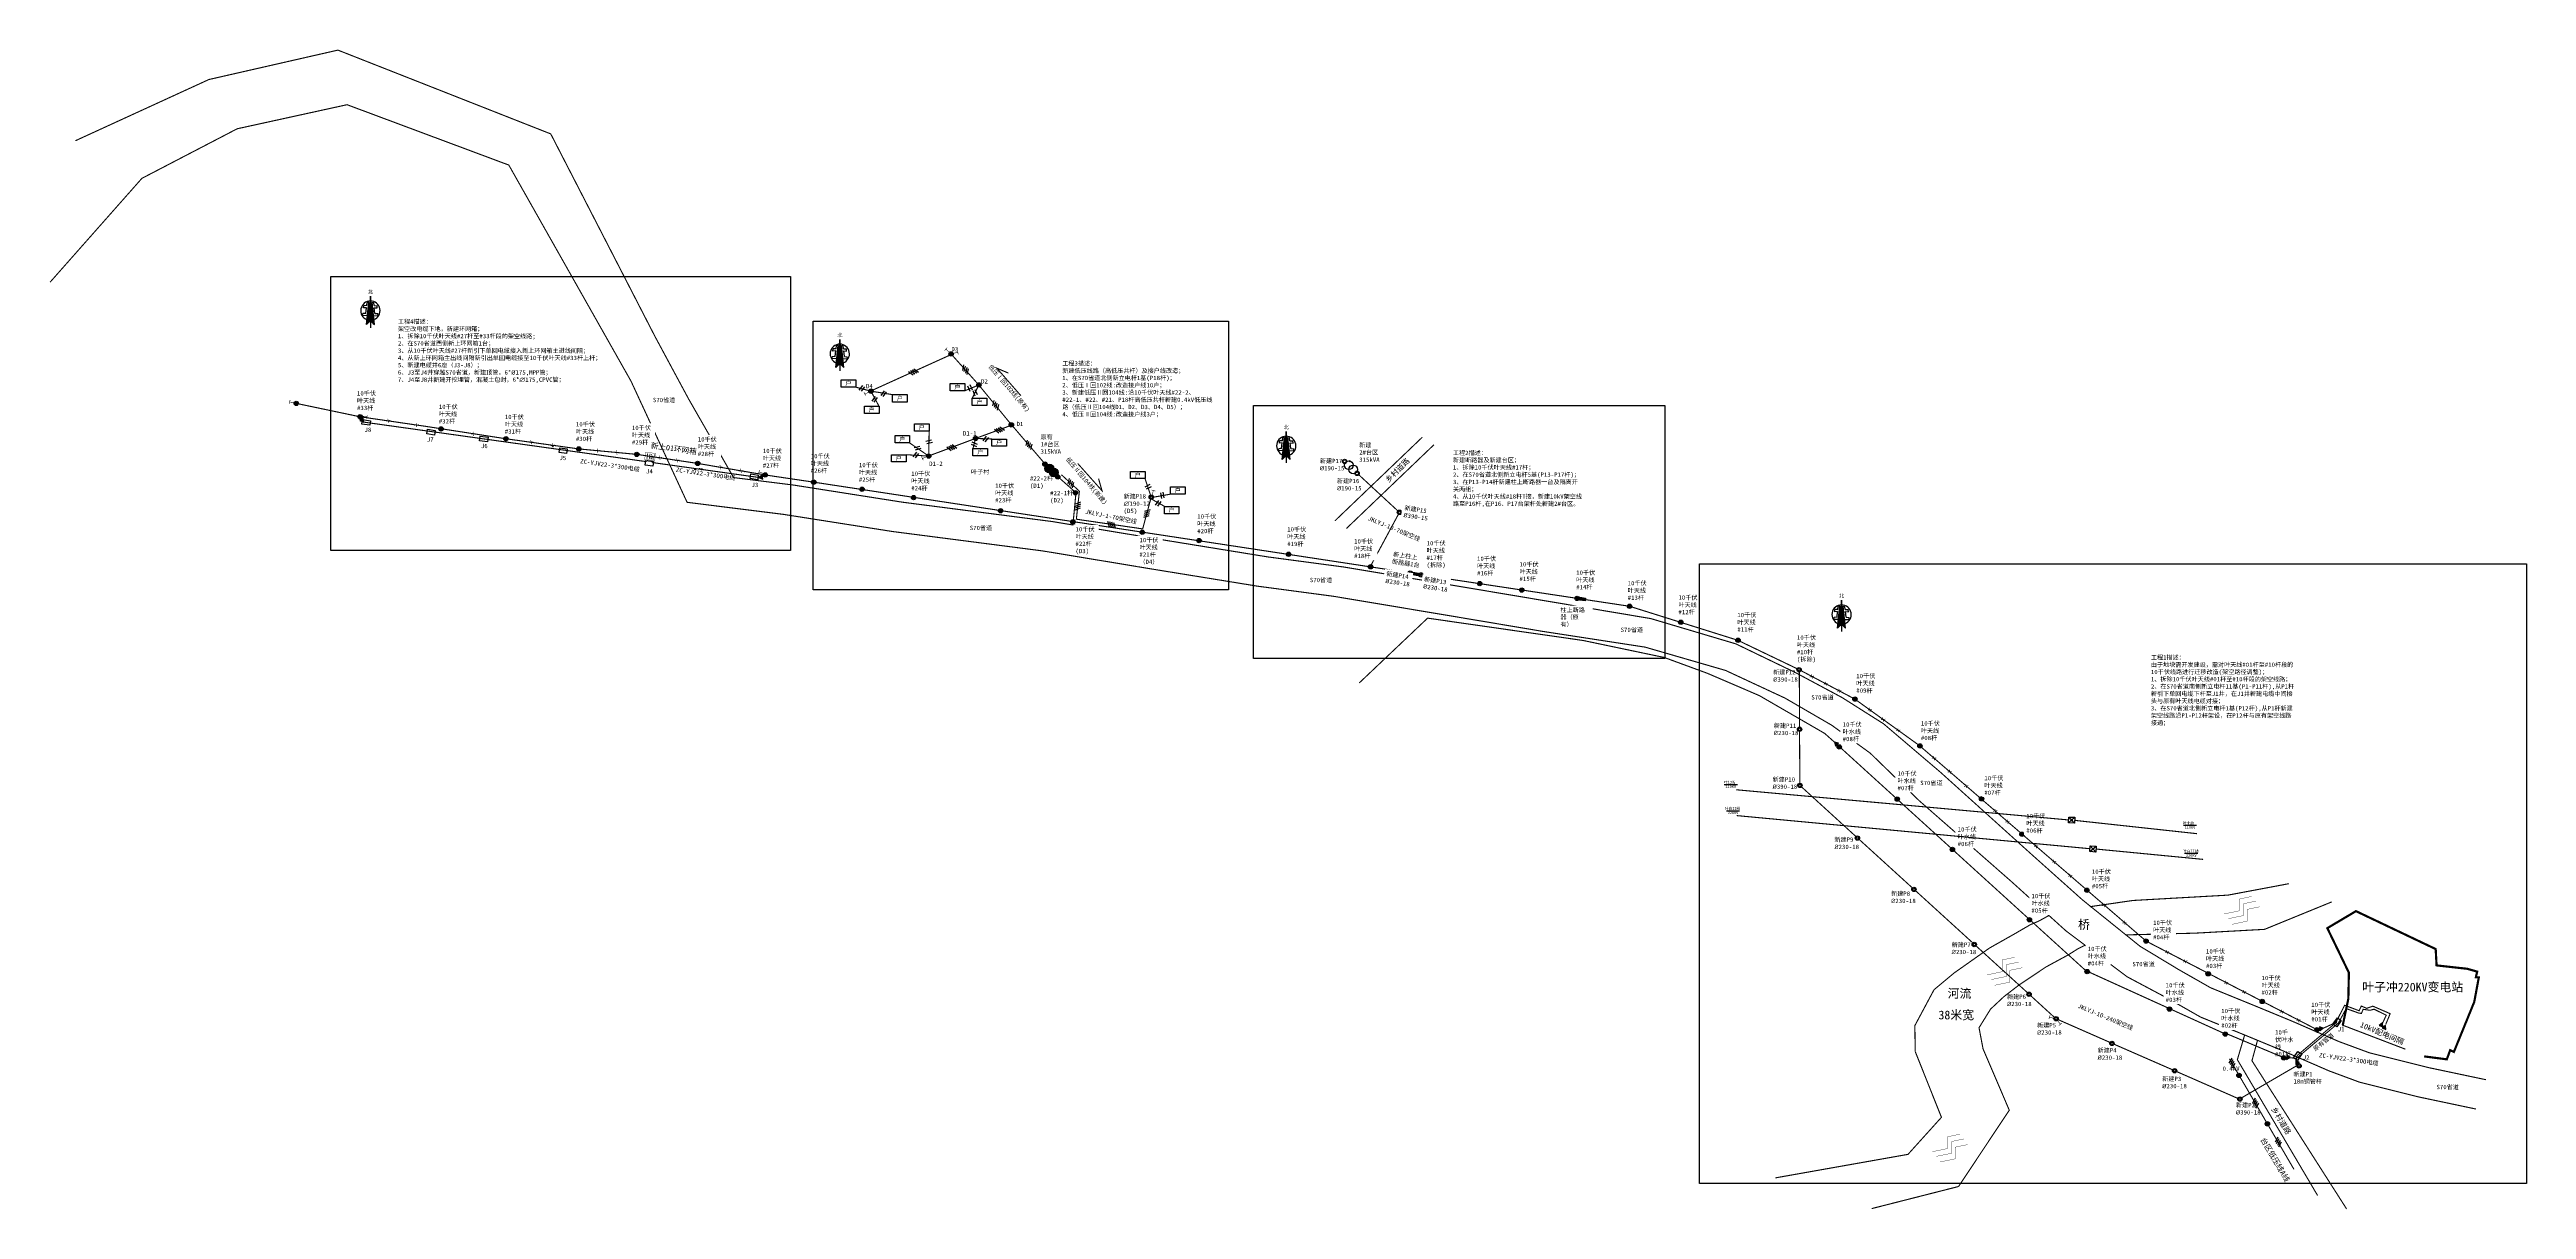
# Model space of a CAD drawing. Header units: millimetres. Extents: x 1872 to 4146, y 541 to 1606.
import ezdxf
from ezdxf.enums import TextEntityAlignment as Align

# ---------------------------------------------------------------- set-up
doc = ezdxf.new("R2010")
doc.units = ezdxf.units.MM
doc.linetypes.add('X5', pattern=[3, 2, -1])
for name, color, linetype in [('GXYZ', 8, 'Continuous'), ('JMD', 8, 'Continuous'), ('其它', 7, 'Continuous')]:
    doc.layers.add(name, color=color, linetype=linetype)
doc.styles.add('DIMST', font='simhei.ttf', dxfattribs={"width": 0.8})
doc.styles.get("Standard").update_dxf_attribs({"font": ''})
doc.styles.add('宋体', font='')
doc.styles.get('Standard').set_extended_font_data('SimSun')
doc.styles.get('宋体').set_extended_font_data('SimSun')

# ---------------------------------------------------------------- blocks, each defined once
blk = doc.blocks.new('xx')
at = {"color": 0, "const_width": 0.5}
for points in [[(3494.6, 1030.6), (3490.7, 1031.8)], [(3492.1, 1029.3), (3493.2, 1033.1)]]:
    blk.add_lwpolyline(points, dxfattribs=at)
blk = doc.blocks.new('ZB1010')
blk.add_hatch(color=0).paths.add_polyline_path([(0, 13.2), (-2.7, -11.7), (0, -9.2), (2.7, -11.7)])
at = {"color": 0, "lineweight": 30}
for points in [[(-6.3, 2.5), (-6.1, 4.5)], [(-3.6, 2.7), (-6.3, 2.5)], [(-3.6, 2.7), (-6.3, 2.5)], [(-3.4, 4.7), (-6.1, 4.5)], [(-3.4, 4.7), (-6.1, 4.5)], [(-4.2, -2.5), (-3.6, 2.7)], [(-3.7, -12.6), (-1.5, 7.6)], [(-3.4, 4.7), (-3.1, 7.5)], [(-1.5, 7.6), (-3.1, 7.5)], [(0, 13.2), (0, -15.7)], [(3.7, -12.6), (1.5, 7.6)], [(1.5, 7.6), (3.1, 7.5)], [(3.4, 4.7), (3.1, 7.5)], [(3.4, 4.7), (6.1, 4.5)], [(3.4, 4.7), (6.1, 4.5)], [(4.2, -2.5), (3.6, 2.7)], [(3.6, 2.7), (6.3, 2.5)], [(3.6, 2.7), (6.3, 2.5)], [(6.3, 2.5), (6.1, 4.5)], [(-7.1, -4.7), (-6.9, -2.7)], [(-2.8, -4.4), (-7.1, -4.7)], [(-2.8, -4.4), (-7.1, -4.7)], [(-4.2, -2.5), (-6.9, -2.7)], [(-4.2, -2.5), (-6.9, -2.7)], [(-3.7, -12.6), (-2.7, -11.7)], [(2.7, -11.7), (3.7, -12.6)], [(2.8, -4.4), (7.1, -4.7)], [(2.8, -4.4), (7.1, -4.7)], [(4.2, -2.5), (6.9, -2.7)], [(4.2, -2.5), (6.9, -2.7)], [(7.1, -4.7), (6.9, -2.7)]]:
    blk.add_lwpolyline(points, dxfattribs=at)
at = {"color": 0}
for points in [[(-1.5, 7.6), (-3.1, 7.5)], [(1.5, 7.6), (3.1, 7.5)]]:
    blk.add_lwpolyline(points, dxfattribs=at)
at = {"color": 0, "lineweight": 30}
blk.add_lwpolyline([(0, 13.2), (-2.7, -11.7), (0, -9.2), (2.7, -11.7)], close=True, dxfattribs=at)
blk.add_arc((0, 0), 8.88, 291.2569, 248.7431, dxfattribs=at)
at = {"color": 0, "insert": (-2.3, 18.9), "char_height": 3.36, "width": 8.009, "attachment_point": 1}
blk.add_mtext('{\\fSimHei|b0|i0|c134|p2;北}', dxfattribs=at)

msp = doc.modelspace()

# ---------------------------------------------------------------- hatches: boundary and pattern name
at = {"linetype": 'Continuous'}
h = msp.add_hatch(color=8, dxfattribs=at)
edge = h.paths.add_edge_path()
edge.add_ellipse((2699.4, 1326.2), major_axis=(2, 0), ratio=1, start_angle=0, end_angle=360)
h = msp.add_hatch(color=8, dxfattribs=at)
edge = h.paths.add_edge_path()
edge.add_ellipse((2724.9, 1297.7), major_axis=(2, 0), ratio=1, start_angle=0, end_angle=360)
h = msp.add_hatch(color=8, dxfattribs=at)
edge = h.paths.add_edge_path()
edge.add_ellipse((2098.1, 1280.8), major_axis=(2, 0), ratio=1, start_angle=0, end_angle=360)
h = msp.add_hatch(color=8, dxfattribs=at)
edge = h.paths.add_edge_path()
edge.add_ellipse((2625.8, 1292), major_axis=(2, 0), ratio=1, start_angle=0, end_angle=360)
h = msp.add_hatch(color=8, dxfattribs=at)
edge = h.paths.add_edge_path()
edge.add_ellipse((2156.8, 1268.5), major_axis=(2, 0), ratio=1, start_angle=0, end_angle=360)
h = msp.add_hatch(color=0)
h.dxf.hatch_style = 1
h.paths.add_polyline_path([(2156.6, 1265), (2160.1, 1263.6), (2159.6, 1267.3)])
h = msp.add_hatch(color=8, dxfattribs=at)
edge = h.paths.add_edge_path()
edge.add_ellipse((2231.1, 1257.3), major_axis=(2, 0), ratio=1, start_angle=0, end_angle=360)
h = msp.add_hatch(color=8, dxfattribs=at)
edge = h.paths.add_edge_path()
edge.add_ellipse((2754.7, 1261.1), major_axis=(2, 0), ratio=1, start_angle=0, end_angle=360)
h = msp.add_hatch(color=8, dxfattribs=at)
edge = h.paths.add_edge_path()
edge.add_ellipse((2290.7, 1248.3), major_axis=(2, 0), ratio=1, start_angle=0, end_angle=360)
h = msp.add_hatch(color=8, dxfattribs=at)
edge = h.paths.add_edge_path()
edge.add_ellipse((2357.6, 1239), major_axis=(2, 0), ratio=1, start_angle=0, end_angle=360)
h = msp.add_hatch(color=8, dxfattribs=at)
edge = h.paths.add_edge_path()
edge.add_ellipse((2410.8, 1234), major_axis=(2, 0), ratio=1, start_angle=0, end_angle=360)
h = msp.add_hatch(color=8, dxfattribs=at)
edge = h.paths.add_edge_path()
edge.add_ellipse((2721.9, 1248.6), major_axis=(2, 0), ratio=1, start_angle=0, end_angle=360)
h = msp.add_hatch(color=0)
h.dxf.hatch_style = 1
h.paths.add_polyline_path([(3062.2, 1226.2, 1), (3059.3, 1228.9, 1)])
h.paths.add_polyline_path([(3061.9, 1226.5, 1), (3059.6, 1228.6, 1)], flags=16)
for points in [[(3065, 1227.9), (3065.4, 1227.5), (3065.7, 1227.9), (3065.4, 1228.2)], [(3977, 709.9), (3977.5, 709.7), (3977.7, 710.2), (3977.2, 710.4)]]:
    msp.add_hatch(color=8, dxfattribs=at).paths.add_polyline_path(points)
h = msp.add_hatch(color=8, dxfattribs=at)
edge = h.paths.add_edge_path()
edge.add_ellipse((2466.7, 1225.7), major_axis=(2, 0), ratio=1, start_angle=0, end_angle=360)
h = msp.add_hatch(color=0)
h.dxf.hatch_style = 1
h.paths.add_polyline_path([(2522.9, 1212.8), (2526.4, 1211.3), (2525.9, 1215)])
h = msp.add_hatch(color=8, dxfattribs=at)
edge = h.paths.add_edge_path()
edge.add_ellipse((2528.7, 1215.1), major_axis=(2, 0), ratio=1, start_angle=0, end_angle=360)
h = msp.add_hatch(color=8, dxfattribs=at)
edge = h.paths.add_edge_path()
edge.add_ellipse((2573.3, 1208.5), major_axis=(2, 0), ratio=1, start_angle=0, end_angle=360)
h = msp.add_hatch(color=8, dxfattribs=at)
edge = h.paths.add_edge_path()
edge.add_ellipse((2785.6, 1225), major_axis=(2, 0), ratio=1, start_angle=0, end_angle=360)
h = msp.add_hatch(color=8, dxfattribs=at)
edge = h.paths.add_edge_path()
edge.add_ellipse((2789.6, 1221.1), major_axis=(4, 0), ratio=1, start_angle=0, end_angle=360)
h = msp.add_hatch(color=8, dxfattribs=at)
edge = h.paths.add_edge_path()
edge.add_ellipse((2793.6, 1217.3), major_axis=(4, 0), ratio=1, start_angle=0, end_angle=360)
h = msp.add_hatch(color=8, dxfattribs=at)
edge = h.paths.add_edge_path()
edge.add_ellipse((2797.3, 1213.3), major_axis=(2, 0), ratio=1, start_angle=0, end_angle=360)
h = msp.add_hatch(color=0)
h.dxf.hatch_style = 1
h.paths.add_polyline_path([(3073.6, 1215.2, 1), (3070.7, 1217.9, 1)])
h.paths.add_polyline_path([(3073.3, 1215.5, 1), (3071, 1217.6, 1)], flags=16)
h = msp.add_hatch(color=8, dxfattribs=at)
edge = h.paths.add_edge_path()
edge.add_ellipse((2617.6, 1202), major_axis=(2, 0), ratio=1, start_angle=0, end_angle=360)
h = msp.add_hatch(color=8, dxfattribs=at)
edge = h.paths.add_edge_path()
edge.add_ellipse((2665, 1194.3), major_axis=(2, 0), ratio=1, start_angle=0, end_angle=360)
h = msp.add_hatch(color=8, dxfattribs=at)
edge = h.paths.add_edge_path()
edge.add_ellipse((2744.8, 1182.3), major_axis=(2, 0), ratio=1, start_angle=0, end_angle=360)
h = msp.add_hatch(color=8, dxfattribs=at)
edge = h.paths.add_edge_path()
edge.add_ellipse((2813.5, 1198.8), major_axis=(2, 0), ratio=1, start_angle=0, end_angle=360)
h = msp.add_hatch(color=0)
h.dxf.hatch_style = 1
h.paths.add_polyline_path([(2885.2, 1194.7, 1), (2881.2, 1194.7, 1)])
h.paths.add_polyline_path([(2884.3, 1194.7, 1), (2882.1, 1194.7, 1)], flags=16)
h = msp.add_hatch(color=0)
h.dxf.hatch_style = 1
h.paths.add_polyline_path([(3113.1, 1180.8, 1), (3109.1, 1180.8, 1)])
h.paths.add_polyline_path([(3112.2, 1180.8, 1), (3109.9, 1180.8, 1)], flags=16)
h = msp.add_hatch(color=8, dxfattribs=at)
edge = h.paths.add_edge_path()
edge.add_ellipse((2874.9, 1162.5), major_axis=(2, 0), ratio=1, start_angle=0, end_angle=360)
h = msp.add_hatch(color=8, dxfattribs=at)
edge = h.paths.add_edge_path()
edge.add_ellipse((2927.1, 1154.9), major_axis=(2, 0), ratio=1, start_angle=0, end_angle=360)
h = msp.add_hatch(color=8, dxfattribs=at)
edge = h.paths.add_edge_path()
edge.add_ellipse((3009.2, 1142.3), major_axis=(2, 0), ratio=1, start_angle=0, end_angle=360)
h = msp.add_hatch(color=8, dxfattribs=at)
edge = h.paths.add_edge_path()
edge.add_ellipse((3084.6, 1130.8), major_axis=(2, 0), ratio=1, start_angle=0, end_angle=360)
h = msp.add_hatch(color=0)
h.dxf.hatch_style = 1
h.paths.add_polyline_path([(3122.9, 1125.1, 1), (3118.9, 1125.1, 1)])
h.paths.add_polyline_path([(3122, 1125.1, 1), (3119.8, 1125.1, 1)], flags=16)
h = msp.add_hatch(color=0)
h.dxf.hatch_style = 1
h.paths.add_polyline_path([(3123, 1123.3), (3128.3, 1122.5), (3128.6, 1125), (3123.4, 1125.8)])
h = msp.add_hatch(color=0)
h.dxf.hatch_style = 1
h.paths.add_polyline_path([(3132.8, 1123.3, 1), (3128.8, 1123.3, 1)])
h.paths.add_polyline_path([(3131.9, 1123.3, 1), (3129.6, 1123.3, 1)], flags=16)
h = msp.add_hatch(color=8, dxfattribs=at)
edge = h.paths.add_edge_path()
edge.add_ellipse((3184.8, 1115.4), major_axis=(2, 0), ratio=1, start_angle=0, end_angle=360)
h = msp.add_hatch(color=8, dxfattribs=at)
edge = h.paths.add_edge_path()
edge.add_ellipse((3223.4, 1109.5), major_axis=(2, 0), ratio=1, start_angle=0, end_angle=360)
h = msp.add_hatch(color=8, dxfattribs=at)
edge = h.paths.add_edge_path()
edge.add_ellipse((3274.2, 1101.8), major_axis=(2, 0), ratio=1, start_angle=0, end_angle=360)
h = msp.add_hatch(color=8, dxfattribs=at)
edge = h.paths.add_edge_path()
edge.add_ellipse((3322.3, 1094.6), major_axis=(2, 0), ratio=1, start_angle=0, end_angle=360)
h = msp.add_hatch(color=8, dxfattribs=at)
edge = h.paths.add_edge_path()
edge.add_ellipse((3369.4, 1079.9), major_axis=(2, 0), ratio=1, start_angle=0, end_angle=360)
h = msp.add_hatch(color=8, dxfattribs=at)
edge = h.paths.add_edge_path()
edge.add_ellipse((3421.9, 1063.4), major_axis=(2, 0), ratio=1, start_angle=0, end_angle=360)
h = msp.add_hatch(color=0)
h.dxf.hatch_style = 1
h.paths.add_polyline_path([(3480, 1036.4, 1), (3476, 1036.4, 1)])
h.paths.add_polyline_path([(3479.2, 1036.4, 1), (3476.9, 1036.4, 1)], flags=16)
h = msp.add_hatch(color=8, dxfattribs=at)
edge = h.paths.add_edge_path()
edge.add_ellipse((3529.2, 1009.4), major_axis=(2, 0), ratio=1, start_angle=0, end_angle=360)
h = msp.add_hatch(color=0)
h.dxf.hatch_style = 1
h.paths.add_polyline_path([(3480.4, 981.7, 1), (3476.4, 981.7, 1)])
h.paths.add_polyline_path([(3479.5, 981.7, 1), (3477.3, 981.7, 1)], flags=16)
h = msp.add_hatch(color=8)
h.dxf.hatch_style = 1
h.paths.add_polyline_path([(3510.5, 969.9), (3514.1, 968.9), (3511.5, 966.3)])
h = msp.add_hatch(color=8, dxfattribs=at)
edge = h.paths.add_edge_path()
edge.add_ellipse((3514.9, 965.5), major_axis=(2, 0), ratio=1, start_angle=0, end_angle=360)
h = msp.add_hatch(color=8, dxfattribs=at)
edge = h.paths.add_edge_path()
edge.add_ellipse((3588.9, 966.4), major_axis=(2, 0), ratio=1, start_angle=0, end_angle=360)
h = msp.add_hatch(color=0)
h.dxf.hatch_style = 1
h.paths.add_polyline_path([(3480.7, 930.2, 1), (3476.7, 930.2, 1)])
h.paths.add_polyline_path([(3479.8, 930.2, 1), (3477.6, 930.2, 1)], flags=16)
h = msp.add_hatch(color=8, dxfattribs=at)
edge = h.paths.add_edge_path()
edge.add_ellipse((3568.1, 917.6), major_axis=(2, 0), ratio=1, start_angle=0, end_angle=360)
h = msp.add_hatch(color=8, dxfattribs=at)
edge = h.paths.add_edge_path()
edge.add_ellipse((3645.5, 917.9), major_axis=(2, 0), ratio=1, start_angle=0, end_angle=360)
h = msp.add_hatch(color=8, dxfattribs=at)
edge = h.paths.add_edge_path()
edge.add_ellipse((3682.6, 885.4), major_axis=(2, 0), ratio=1, start_angle=0, end_angle=360)
h = msp.add_hatch(color=0)
h.dxf.hatch_style = 1
h.paths.add_polyline_path([(3533.6, 881.9, 1), (3529.6, 881.9, 1)])
h.paths.add_polyline_path([(3532.8, 881.9, 1), (3530.5, 881.9, 1)], flags=16)
h = msp.add_hatch(color=8, dxfattribs=at)
edge = h.paths.add_edge_path()
edge.add_ellipse((3618.8, 871.4), major_axis=(2, 0), ratio=1, start_angle=0, end_angle=360)
h = msp.add_hatch(color=0)
h.dxf.hatch_style = 1
h.paths.add_polyline_path([(3585.4, 834.8, 1), (3581.4, 834.8, 1)])
h.paths.add_polyline_path([(3584.6, 834.8, 1), (3582.3, 834.8, 1)], flags=16)
h = msp.add_hatch(color=8, dxfattribs=at)
edge = h.paths.add_edge_path()
edge.add_ellipse((3742.3, 834), major_axis=(2, 0), ratio=1, start_angle=0, end_angle=360)
h = msp.add_hatch(color=8, dxfattribs=at)
edge = h.paths.add_edge_path()
edge.add_ellipse((3689.5, 806.9), major_axis=(2, 0), ratio=1, start_angle=0, end_angle=360)
h = msp.add_hatch(color=0)
h.dxf.hatch_style = 1
h.paths.add_polyline_path([(3640.8, 784.2, 1), (3636.8, 784.2, 1)])
h.paths.add_polyline_path([(3639.9, 784.2, 1), (3637.7, 784.2, 1)], flags=16)
h = msp.add_hatch(color=8, dxfattribs=at)
edge = h.paths.add_edge_path()
edge.add_ellipse((3796.6, 787.3), major_axis=(2, 0), ratio=1, start_angle=0, end_angle=360)
h = msp.add_hatch(color=8, dxfattribs=at)
edge = h.paths.add_edge_path()
edge.add_ellipse((3742.5, 759.3), major_axis=(2, 0), ratio=1, start_angle=0, end_angle=360)
h = msp.add_hatch(color=8, dxfattribs=at)
edge = h.paths.add_edge_path()
edge.add_ellipse((3853.6, 757.3), major_axis=(2, 0), ratio=1, start_angle=0, end_angle=360)
h = msp.add_hatch(color=0)
h.dxf.hatch_style = 1
h.paths.add_polyline_path([(3691.2, 738.5, 1), (3687.2, 738.5, 1)])
h.paths.add_polyline_path([(3690.3, 738.5, 1), (3688.1, 738.5, 1)], flags=16)
h = msp.add_hatch(color=8, dxfattribs=at)
edge = h.paths.add_edge_path()
edge.add_ellipse((3903.2, 731.9), major_axis=(2, 0), ratio=1, start_angle=0, end_angle=360)
h = msp.add_hatch(color=0)
h.dxf.hatch_style = 1
h.paths.add_polyline_path([(3716, 716.1, 1), (3712, 716.1, 1)])
h.paths.add_polyline_path([(3715.1, 716.1, 1), (3712.9, 716.1, 1)], flags=16)
h = msp.add_hatch(color=8, dxfattribs=at)
edge = h.paths.add_edge_path()
edge.add_ellipse((3818.1, 724.9), major_axis=(2, 0), ratio=1, start_angle=0, end_angle=360)
h = msp.add_hatch(color=8, dxfattribs=at)
edge = h.paths.add_edge_path()
edge.add_ellipse((3953.6, 706), major_axis=(2, 0), ratio=1, start_angle=0, end_angle=360)
h = msp.add_hatch(color=8)
h.dxf.hatch_style = 1
h.paths.add_polyline_path([(3955.7, 708.6), (3959.2, 707.3), (3956.3, 704.9)])
h = msp.add_hatch(color=0)
h.dxf.hatch_style = 1
h.paths.add_polyline_path([(3969.5, 711.4), (3969.8, 713.6), (3971.5, 712.3)])
h = msp.add_hatch(color=0)
h.dxf.hatch_style = 1
h.paths.add_polyline_path([(3969.8, 713.6), (3971.5, 712.3), (3971.8, 714.5)])
h = msp.add_hatch(color=8)
h.dxf.hatch_style = 1
h.paths.add_polyline_path([(4010.6, 709.9), (4014, 708.5), (4013.6, 712.2)])
h = msp.add_hatch(color=8)
h.dxf.hatch_style = 1
h.paths.add_polyline_path([(4013.3, 707.8), (4016.7, 706.3), (4016.3, 710)])
h = msp.add_hatch(color=0)
h.dxf.hatch_style = 1
h.paths.add_polyline_path([(3767.2, 693.4, 1), (3763.2, 693.4, 1)])
h.paths.add_polyline_path([(3766.3, 693.4, 1), (3764.1, 693.4, 1)], flags=16)
h = msp.add_hatch(color=8, dxfattribs=at)
edge = h.paths.add_edge_path()
edge.add_ellipse((3869.3, 702), major_axis=(2, 0), ratio=1, start_angle=0, end_angle=360)
h = msp.add_hatch(color=0)
h.dxf.hatch_style = 1
h.paths.add_polyline_path([(3925.6, 678.7), (3925.8, 682.5), (3928.9, 680.4)])
h = msp.add_hatch(color=0)
h.dxf.hatch_style = 1
h.paths.add_polyline_path([(3824.8, 668.3, 1), (3820.8, 668.3, 1)])
h.paths.add_polyline_path([(3823.9, 668.3, 1), (3821.7, 668.3, 1)], flags=16)
h = msp.add_hatch(color=6, dxfattribs=at)
edge = h.paths.add_edge_path()
edge.add_ellipse((3881.9, 664.1), major_axis=(2, 0), ratio=1, start_angle=0, end_angle=360)
h = msp.add_hatch(color=8, dxfattribs=at)
edge = h.paths.add_edge_path()
edge.add_ellipse((3923, 680.1), major_axis=(2, 0), ratio=1, start_angle=0, end_angle=360)
h = msp.add_hatch(color=0)
h.dxf.hatch_style = 1
h.paths.add_polyline_path([(3934, 674.1), (3934.2, 677.8), (3937.3, 675.8)])
h = msp.add_hatch(color=0)
h.dxf.hatch_style = 1
h.paths.add_polyline_path([(3939, 672.7, 1), (3935, 672.7, 1)])
h.paths.add_polyline_path([(3938.1, 672.7, 1), (3935.8, 672.7, 1)], flags=16)
h = msp.add_hatch(color=0)
h.dxf.hatch_style = 1
h.paths.add_polyline_path([(3884.7, 642.3, 1), (3880.7, 642.3, 1)])
h.paths.add_polyline_path([(3883.8, 642.3, 1), (3881.6, 642.3, 1)], flags=16)
h = msp.add_hatch(color=6, dxfattribs=at)
edge = h.paths.add_edge_path()
edge.add_ellipse((3908, 619.6), major_axis=(2, 0), ratio=1, start_angle=0, end_angle=360)

# ---------------------------------------------------------------- linework, layer by layer
at = {"color": 0}
for p, q in [((2617.9, 1297.2), (2614.8, 1292.9)), ((2717, 1291.7), (2714.9, 1296.5)), ((2718.9, 1292.8), (2716.8, 1297.7)), ((2619.8, 1296.1), (2616.7, 1291.9)), ((2629.7, 1287.1), (2626.6, 1282.8)), ((2631.6, 1286.1), (2628.6, 1281.8)), ((2638, 1292.3), (2634.9, 1288)), ((2639.9, 1291.3), (2636.8, 1287)), ((2721.6, 1287.3), (2719.6, 1292.2)), ((2723.5, 1288.5), (2721.4, 1293.3)), ((2667.7, 1235.9), (2664.4, 1231.8)), ((2670.6, 1241.3), (2665.6, 1240)), ((2671.5, 1239.3), (2666.4, 1237.9)), ((2681.4, 1247), (2676.3, 1245.7)), ((2682.2, 1245), (2677.2, 1243.7)), ((2722.9, 1240.9), (2718.1, 1243)), ((2723.5, 1243), (2718.7, 1245.1)), ((2731.6, 1250.7), (2728.6, 1246.4)), ((2733.6, 1249.6), (2730.5, 1245.4)), ((2807.8, 1211.9), (2806.6, 1206.9)), ((2809.1, 1210.7), (2807.9, 1205.7)), ((2810.5, 1209.5), (2809.3, 1204.4)), ((2811.9, 1208.3), (2810.7, 1203.2)), ((2882, 1206.2), (2877.3, 1203.9)), ((2817.8, 1184.6), (2813, 1182.7)), ((2818, 1186.5), (2813.2, 1184.5)), ((2818.2, 1188.3), (2813.4, 1186.3)), ((2818.3, 1190.1), (2813.5, 1188.2)), ((2882.1, 1183.1), (2877.1, 1181.6)), ((2883.2, 1204.3), (2878.5, 1202)), ((2889.9, 1191.8), (2886.9, 1187.5)), ((2891.9, 1190.7), (2888.8, 1186.5)), ((2891.8, 1198.6), (2892.7, 1193.4)), ((2893.9, 1199.3), (2894.8, 1194.1)), ((2846.6, 1172), (2848.2, 1167)), ((2848.4, 1171.6), (2850, 1166.7)), ((2881, 1177.7), (2876.1, 1176.2)), ((2881.4, 1179.5), (2876.5, 1178)), ((2881.7, 1181.3), (2876.8, 1179.8))]:
    msp.add_line(p, q, dxfattribs=at)
at = {"color": 8}
for p, q in [((2660.4, 1310.2), (2664.5, 1307.1)), ((2662, 1311), (2666.2, 1307.9)), ((2663.7, 1311.7), (2667.8, 1308.7)), ((2665.3, 1312.5), (2669.5, 1309.4)), ((2710.9, 1316.1), (2709.8, 1311.1)), ((2712.3, 1314.9), (2711.1, 1309.9)), ((2713.7, 1313.7), (2712.5, 1308.6)), ((2715.1, 1312.5), (2713.9, 1307.4)), ((2738.7, 1283.5), (2737.5, 1278.4)), ((2740.1, 1282.2), (2738.9, 1277.2)), ((2741.5, 1281), (2740.3, 1276)), ((2742.8, 1279.8), (2741.6, 1274.7)), ((2739.2, 1257), (2743.3, 1253.9)), ((2740.9, 1257.8), (2745, 1254.6)), ((2742.6, 1258.5), (2746.7, 1255.3)), ((2744.2, 1259.3), (2748.4, 1256.1)), ((2695.5, 1240.9), (2699.5, 1237.7)), ((2697.2, 1241.6), (2701.2, 1238.4)), ((2698.8, 1242.3), (2702.9, 1239.1)), ((2700.5, 1243.1), (2704.6, 1239.8)), ((2769.3, 1247.1), (2768.1, 1242)), ((2770.6, 1245.9), (2769.4, 1240.8)), ((2772, 1244.6), (2770.8, 1239.6)), ((2773.4, 1243.4), (2772.2, 1238.4))]:
    msp.add_line(p, q, dxfattribs=at)
at = {"color": 6}
for p, q in [((3409.1, 931.1), (3421.3, 931.1)), ((3411.2, 907), (3423.4, 907)), ((3830.8, 893.6), (3843, 893.6)), ((3832, 867.9), (3844.1, 868)), ((3875.3, 679.8), (3872.7, 675.3)), ((3876.2, 678.2), (3873.7, 673.7)), ((3877.2, 676.7), (3874.7, 672.2)), ((3878.2, 675.1), (3875.7, 670.6)), ((3896.7, 643.1), (3894.2, 638.6)), ((3897.7, 641.6), (3895.2, 637.1)), ((3898.7, 640), (3896.1, 635.5)), ((3899.7, 638.5), (3897.1, 633.9)), ((3917.7, 607.3), (3915.1, 602.8)), ((3918.6, 605.8), (3916.1, 601.3)), ((3919.6, 604.2), (3917.1, 599.7)), ((3920.6, 602.7), (3918.1, 598.2))]:
    msp.add_line(p, q, dxfattribs=at)
at = {"color": 9}
for points, const_width in [([(4108.6, 660.1), (4056, 671.2), (4001.6, 684.8), (3973.7, 695.1), (3931.2, 713.6), (3899, 726.9), (3855.8, 744.5), (3826.3, 761.3), (3791, 782.6), (3738.1, 825.2), (3690.1, 868.1), (3608, 942.1), (3555.6, 986.7), (3517.5, 1010.8), (3474.5, 1033.8), (3419.9, 1060.1), (3341.8, 1083.3), (3252.7, 1098.3), (3156.8, 1114.4), (3060.1, 1130.6), (2990.1, 1139.9), (2898.3, 1154.8), (2792.6, 1172.3), (2654.8, 1190.1), (2554.9, 1205.8), (2499.7, 1212.7), (2458.3, 1285), (2427.4, 1342.4), (2331.8, 1528.1), (2136.4, 1605), (2017.9, 1578), (1895.3, 1521.8)], 1), ([(4099.4, 633.2), (4046.8, 644.3), (3992.4, 657.9), (3964.6, 668.2), (3922, 686.7), (3889.9, 700), (3846.6, 717.6), (3817.1, 734.4), (3779.3, 754.5), (3722.9, 796.8), (3673, 841.9), (3587.9, 916.5), (3543.3, 959.8), (3508, 985.4), (3465.1, 1010.3), (3410.5, 1035.7), (3336.6, 1057.1), (3243.5, 1071.4), (3147.7, 1087.5), (3050.9, 1103.7), (2981, 1113), (2889.1, 1127.9), (2783.4, 1145.4), (2645.6, 1163.2), (2545.7, 1178.9), (2457, 1190), (2405.5, 1301.2), (2293.3, 1499.5), (2144.8, 1554.9), (2043.9, 1532.8), (1956.4, 1487.3), (1872.1, 1392)], 1), ([(3745.2, 818.9), (3784.6, 824.6), (3871.8, 829.5), (3927.7, 840)], 1), ([(3778.1, 793), (3841.6, 794.6), (3905.4, 798.1), (3967.1, 823.3)], 1), ([(3893.6, 828.3), (3882.2, 825.9), (3882.2, 815.1), (3868.2, 812.2)], 0.3), ([(3897.5, 824), (3886.1, 821.6), (3886.1, 810.8), (3872.1, 807.9)], 0.3), ([(3900.8, 818.8), (3889.4, 816.4), (3889.4, 805.6), (3875.4, 802.7)], 0.3), ([(3707.4, 810.8), (3698.1, 805.7), (3690.4, 802.4), (3674.9, 793.4), (3652.9, 781), (3620.4, 758.1), (3601.9, 742.7), (3584.3, 709.8), (3584.6, 686)], 1), ([(3977.2, 710.2), (3982.3, 734.4), (3982.8, 758.3), (3963, 799.2), (3989.3, 814.8), (4062.5, 780), (4063.3, 765), (4091.5, 761.9), (4100.6, 759.3), (4099.4, 754.2), (4102.1, 754), (4097.9, 731.5), (4079.2, 685.6), (4075.8, 687.2), (4072.7, 678.8), (4051.9, 681.5)], 2), ([(3740.6, 783.5), (3733.9, 780.2), (3725.2, 774.7), (3704.7, 763.6), (3679.9, 747), (3665.9, 736.2), (3653.8, 724.9), (3643.2, 707.8), (3646.9, 688.4), (3671, 632.1), (3624.4, 562.1)], 1), ([(3675.8, 772.4), (3664.4, 770), (3664.4, 759.2), (3650.5, 756.3)], 0.3), ([(3679.7, 768.1), (3668.3, 765.7), (3668.3, 754.9), (3654.4, 752)], 0.3), ([(3683, 762.9), (3671.6, 760.5), (3671.6, 749.7), (3657.6, 746.8)], 0.3), ([(4034.7, 688.1), (3977.2, 710.1)], 1), ([(3584.6, 686), (3608.7, 625.6), (3578, 591.6), (3456.2, 570)], 1), ([(3625.6, 610.1), (3614.2, 607.7), (3614.2, 596.9), (3600.2, 594)], 0.3), ([(3629.5, 605.8), (3618.1, 603.4), (3618.1, 592.6), (3604.1, 589.8)], 0.3), ([(3632.8, 600.6), (3621.4, 598.2), (3621.4, 587.5), (3607.4, 584.6)], 0.3)]:
    msp.add_lwpolyline(points, dxfattribs=dict(at, const_width=const_width))
at = {"color": 8}
for points, const_width in [([(2697.9, 1324.9), (2627.5, 1293)], 1), ([(2695.7, 1331.9), (2693.4, 1329.2)], 0.5), ([(2697.6, 1327.8), (2694.6, 1330.5)], 0.5), ([(2723.6, 1299.1), (2700.6, 1324.8)], 1), ([(2701.6, 1326.7), (2705.5, 1327.7)], 0.5), ([(2706, 1325.9), (2705.1, 1329.4)], 0.5), ([(2753.6, 1262.6), (2726.2, 1296)], 1), ([(2092.5, 1284), (2091.7, 1280.5)], 0.5), ([(2096.1, 1281.2), (2092.2, 1282.1)], 0.5), ([(2154.8, 1268.9), (2098.1, 1280.8)], 1), ([(2619.4, 1290.9), (2621.1, 1287.8)], 0.5), ([(2623.9, 1291.2), (2620.4, 1289.3)], 0.5), ([(2573.3, 1208.5), (2528.7, 1215.1), (2466.7, 1225.7), (2410.8, 1234), (2357.6, 1239), (2290.8, 1248.3), (2217.7, 1259.6), (2156.8, 1268.5)], 1), ([(2753.1, 1260.1), (2723.7, 1249.3)], 1), ([(2784.7, 1226.3), (2756.2, 1259.6)], 1), ([(2719.9, 1247.9), (2680.6, 1233.2)], 1), ([(3118.5, 1125.6), (3119, 1125.5), (2573.3, 1208.5)], 1), ([(2812.8, 1199.9), (2798.7, 1212.4)], 1), ([(2811.7, 1174.1), (2813.9, 1197.1)], 1), ([(3477, 1036.9), (3421.7, 1063.4), (3322.3, 1094.6), (3132.7, 1123.2)], 1), ([(3529.2, 1009.4), (3479, 1035.9)], 1), ([(3588.7, 966.6), (3529.2, 1009.4)], 1), ([(3867.5, 702.9), (3741.1, 760.3), (3515.3, 965.5), (3515.3, 965.5)], 1), ([(3588.9, 966.4), (3796.6, 787.3)], 1), ([(3953.6, 706), (3796.6, 787.3)], 1), ([(3871.3, 702), (3921.2, 681.1)], 1), ([(3624.4, 562.1), (3544.6, 541.8)], 1)]:
    msp.add_lwpolyline(points, dxfattribs=dict(at, const_width=const_width))
at = {"color": 0}
for points in [[(2598.5, 1302.5), (2611.8, 1302.5), (2611.8, 1295.7), (2598.5, 1295.7)], [(2698.5, 1299.1), (2711.9, 1299.1), (2711.9, 1292.3), (2698.5, 1292.3)], [(2619.8, 1278.2), (2633.2, 1278.2), (2633.2, 1271.4), (2619.8, 1271.4)], [(2645.7, 1288.8), (2659.1, 1288.8), (2659.1, 1282), (2645.7, 1282)], [(2718.8, 1285.5), (2732.2, 1285.5), (2732.2, 1278.8), (2718.8, 1278.8)], [(2159.6, 1267.3), (2156.6, 1265), (2160.1, 1263.6)], [(2648, 1251.3), (2661.3, 1251.3), (2661.3, 1244.5), (2648, 1244.5)], [(2665.8, 1262.1), (2679.2, 1262.1), (2679.2, 1255.3), (2665.8, 1255.3)], [(2267.1, 1250.8), (2274.2, 1249.8), (2273.6, 1245.5), (2266.5, 1246.5)], [(2419.1, 1228.4), (2426.1, 1227.4), (2425.5, 1223.1), (2418.4, 1224.1)], [(2719.5, 1239.5), (2732.9, 1239.5), (2732.9, 1232.7), (2719.5, 1232.7)], [(2736.9, 1248.1), (2750.2, 1248.1), (2750.2, 1241.4), (2736.9, 1241.4)], [(2525.9, 1215), (2522.9, 1212.8), (2526.4, 1211.3)], [(2864.2, 1218.4), (2877.5, 1218.4), (2877.5, 1211.7), (2864.2, 1211.7)], [(2895.3, 1186.3), (2908.6, 1186.3), (2908.6, 1179.5), (2895.3, 1179.5)], [(2900.9, 1204.2), (2914.2, 1204.2), (2914.2, 1197.5), (2900.9, 1197.5)], [(3123.4, 1125.8), (3128.6, 1125), (3128.3, 1122.5), (3123, 1123.3)], [(3968.1, 711.1), (3972.2, 717), (3975.7, 714.5), (3971.7, 708.6)], [(3969.8, 713.6), (3971.5, 712.3), (3969.5, 711.4)], [(3969.8, 713.6), (3971.5, 712.3), (3971.8, 714.5)], [(3925.6, 678.7), (3928.9, 680.4), (3925.8, 682.5)], [(3932, 680.3), (3936, 686.1), (3939.6, 683.7), (3935.5, 677.8)], [(3934, 674.1), (3937.3, 675.8), (3934.2, 677.8)]]:
    msp.add_lwpolyline(points, close=True, dxfattribs=at)
for points, const_width in [([(2724.9, 1297.7), (2711.9, 1292.3)], 1), ([(2724.9, 1297.7), (2718.8, 1285.5)], 1), ([(2763.5, 1287.8), (2741.4, 1313.1), (2752, 1308.6)], 1), ([(2625.8, 1292), (2611.8, 1295.7)], 1), ([(2625.8, 1292), (2633.2, 1278.2)], 1), ([(2625.8, 1292), (2645.7, 1288.8)], 1), ([(2159.1, 1269), (2163.1, 1268.5)], 0.5), ([(2163, 1266.7), (2163.3, 1270.2)], 0.5), ([(2678.9, 1232.4), (2679.2, 1255.3)], 1), ([(2678.9, 1232.4), (2658.1, 1233.7)], 1), ([(2678.9, 1232.4), (2661.3, 1244.5)], 1), ([(2721.9, 1248.6), (2719.5, 1239.5)], 1), ([(2721.9, 1248.6), (2736.9, 1248.1)], 1), ([(2523.6, 1219.6), (2522.5, 1216.2)], 0.5), ([(2527, 1216.5), (2523.1, 1217.8)], 0.5), ([(2815.6, 1225.7), (2838, 1200.6), (2834.8, 1211.7)], 1), ([(2877.5, 1211.7), (2882.5, 1196.6)], 1), ([(3109.6, 1182.1), (3073.7, 1215.3)], 1), ([(2886.9, 1200.3), (2883.5, 1201.3)], 0.5), ([(2883.7, 1192.8), (2895.3, 1186.3)], 1), ([(2884, 1196.8), (2885.1, 1200.7)], 0.5), ([(2885.2, 1194.7), (2900.9, 1197.5)], 1), ([(3479.5, 929.5), (3530.8, 882.7)], 1), ([(3532.5, 881.2), (3582.6, 835.6)], 1), ([(3584.3, 834.1), (3638.1, 785.1)], 1), ([(3639.7, 783.6), (3688.4, 739.3)], 1), ([(3690, 737.8), (3713.1, 716.7)], 1), ([(3708.5, 719.3), (3707.4, 715.9)], 0.5), ([(3711.9, 716.4), (3708, 717.5)], 0.5), ([(3715, 715.6), (3764.2, 694)], 1), ([(3715.4, 714.3), (3717.9, 711.1)], 0.5), ([(3716.5, 709.9), (3719.3, 712.1)], 0.5), ([(3766.2, 693.1), (3821.8, 668.8)], 1), ([(3823.9, 667.9), (3881.6, 642.6)], 1), ([(3883.5, 643), (3935, 673)], 1)]:
    msp.add_lwpolyline(points, dxfattribs=dict(at, const_width=const_width))
at = {"color": 8, "linetype": 'Continuous', "const_width": 0.1, "flags": 128}
for points, elevation in [([(2096, 1280.6, 1), (2096.1, 1280.6, 1)], 43.2), ([(2788.4, 1217.3, 1), (2788.5, 1217.3, 1)], 48.6), ([(2792.4, 1211.3, 1), (2792.5, 1211.3, 1)], 47.8)]:
    msp.add_lwpolyline(points, format="xyb", close=True, dxfattribs=dict(at, elevation=elevation))
at = {"color": 9, "linetype": 'Continuous', "const_width": 0.1, "flags": 128}
for points, elevation in [([(2154.7, 1268.3, 1), (2154.8, 1268.3, 1)], 43.2), ([(2355.6, 1243, 1), (2355.7, 1243, 1)], 47.6), ([(2417.3, 1245, 1), (2417.4, 1245, 1)], 42.1), ([(3079.1, 1229.1, 1), (3079.2, 1229.1, 1)], 47.4), ([(2468.6, 1220.8, 1), (2468.7, 1220.8, 1)], 47.7), ([(2572.4, 1213.8, 1), (2572.5, 1213.8, 1)], 48.7), ([(2575.9, 1213.5, 1), (2576, 1213.5, 1)], 49.3), ([(2786.4, 1207.2, 1), (2786.5, 1207.2, 1)], 48.4), ([(2828.3, 1197.1, 1), (2828.4, 1197.1, 1)], 47.7), ([(3006.2, 1142.3, 1), (3006.3, 1142.3, 1)], 45.2), ([(3117.8, 1126, 1), (3117.9, 1126, 1)], 44.2), ([(3127.1, 1122.8, 1), (3127.2, 1122.8, 1)], 44.4), ([(3123.5, 1104.7, 1), (3123.6, 1104.7, 1)], 44), ([(3322.3, 1094.6, 1), (3322.4, 1094.6, 1)], 43.5), ([(3421.7, 1063.4, 1), (3421.8, 1063.4, 1)], 43.3), ([(3460, 1027.8, 1), (3460.1, 1027.8, 1)], 42.6), ([(3500.4, 1024.9, 1), (3500.5, 1024.9, 1)], 42.4), ([(3491.9, 1008.8, 1), (3492, 1008.8, 1)], 42.3), ([(3492.4, 1009.7, 1), (3492.5, 1009.7, 1)], 42.3), ([(3521.7, 1007.8, 1), (3521.8, 1007.8, 1)], 42.1), ([(3546.6, 992, 1), (3546.7, 992, 1)], 41.4), ([(3546.7, 992.1, 1), (3546.8, 992.1, 1)], 41.6), ([(3548.6, 994.7, 1), (3548.7, 994.7, 1)], 41.8), ([(3561.1, 982.2, 1), (3561.2, 982.2, 1)], 41.2), ([(3756.3, 820, 1), (3756.4, 820, 1)], 44), ([(3744.5, 759.7, 1), (3744.6, 759.7, 1)], 43.1), ([(3784.7, 771.2, 1), (3784.8, 771.2, 1)], 44.7), ([(3836, 766.6, 1), (3836.1, 766.6, 1)], 46.6), ([(3839.9, 753.8, 1), (3840, 753.8, 1)], 45.5), ([(3840.1, 764.5, 1), (3840.2, 764.5, 1)], 46.7), ([(3853.8, 768.5, 1), (3853.9, 768.5, 1)], 47.1), ([(3903.3, 732.3, 1), (3903.4, 732.3, 1)], 47), ([(3936.5, 711.4, 1), (3936.6, 711.4, 1)], 46.9), ([(3949.1, 705.3, 1), (3949.2, 705.3, 1)], 47.1), ([(3949.1, 705.3, 1), (3949.2, 705.3, 1)], 47.1), ([(3949.1, 705.3, 1), (3949.2, 705.3, 1)], 47.3), ([(3949.1, 705.3, 1), (3949.2, 705.3, 1)], 47.3), ([(4017.7, 716.1, 1), (4017.8, 716.1, 1)], 50), ([(3956.9, 701.3, 1), (3957, 701.3, 1)], 47.5), ([(3956.8, 701.2, 1), (3956.9, 701.2, 1)], 47.3), ([(3942.6, 677.7, 1), (3942.7, 677.7, 1)], 47.3), ([(4070.6, 652.3, 1), (4070.7, 652.3, 1)], 50.2), ([(4070.6, 652.3, 1), (4070.7, 652.3, 1)], 50.2), ([(3916.8, 636.1, 1), (3916.9, 636.1, 1)], 51.5)]:
    msp.add_lwpolyline(points, format="xyb", close=True, dxfattribs=dict(at, elevation=elevation))
at = {"color": 0, "linetype": 'X5', "const_width": 1, "elevation": 47.9}
msp.add_lwpolyline([(2421.4, 1228.9), (2419.1, 1227.4), (2160.1, 1263.6)], dxfattribs=at)
at = {"color": 0}
for points, const_width, elevation in [([(2418.9, 1236.1), (2428.2, 1234.8), (2427.2, 1228.1), (2418, 1229.4), (2418.9, 1236.1)], 0.3, 47.9), ([(3085.2, 1132.7), (3110.1, 1179)], 1, 43.5), ([(3478.2, 1034.5), (3478.4, 982.8)], 1, -0.1), ([(3478.4, 980.6), (3478.7, 932.2)], 1, -0.1)]:
    msp.add_lwpolyline(points, dxfattribs=dict(at, const_width=const_width, elevation=elevation))
at = {"color": 0, "linetype": 'X5', "const_width": 1}
for points in [[(2425.1, 1226.5), (2424.4, 1228.5)], [(2425.1, 1226.5), (2522.9, 1212.8)], [(3935.3, 682.3), (3969.7, 711.5)], [(3935.3, 682.3), (3934.2, 677.8)]]:
    msp.add_lwpolyline(points, dxfattribs=at)
at = {"color": 9}
for points in [[(3065.4, 1227.5), (3065.7, 1227.9), (3065.4, 1228.2), (3065, 1227.9), (3065.4, 1227.5)], [(2468.6, 1220.7), (2468.1, 1220.3)], [(2468.6, 1220.7), (2468.6, 1221.3)], [(2468.6, 1220.7), (2469.1, 1220.3)], [(3977, 709.9), (3977.5, 709.7), (3977.7, 710.2), (3977.2, 710.4), (3977, 709.9)]]:
    msp.add_lwpolyline(points, dxfattribs=at)
at = {"color": 9, "linetype": 'Continuous', "flags": 128}
for points in [[(2814.9, 1199), (2815.2, 1198.8), (2814.8, 1198.6)], [(2815.2, 1198.9), (2815.5, 1198.7), (2815.1, 1198.6)], [(2876.3, 1162.7), (2876.6, 1162.5), (2876.2, 1162.4)], [(2876.6, 1162.7), (2876.9, 1162.4), (2876.5, 1162.3)]]:
    msp.add_lwpolyline(points, dxfattribs=at)
at = {"color": 9, "linetype": 'Continuous', "const_width": 0.075, "flags": 128}
for points in [[(2815.4, 1198.7, 1), (2815.4, 1198.7, 1)], [(2876.8, 1162.5, 1), (2876.8, 1162.4, 1)]]:
    msp.add_lwpolyline(points, format="xyb", close=True, dxfattribs=at)
at = {"color": 8, "linetype": 'X5', "const_width": 1}
for points in [[(3510.5, 969.9), (3501.5, 977.9), (3441.5, 1012.6), (3394, 1033), (3354.2, 1047.6), (3279.7, 1063.2), (3136.9, 1083.7), (3074, 1024.1)], [(3971.8, 714.5), (3978.9, 728.4), (3992.2, 723.4), (3994.2, 727.7), (3999.1, 725.6), (4004.8, 727.6), (4020.7, 720.7), (4016.6, 710.8)], [(3934.7, 679.7), (3973.3, 712.3), (3980.3, 725.4), (3991.7, 721.3), (3994.3, 720.9), (3995.9, 724.7), (4002.2, 723.8), (4005.9, 724.8), (4017.1, 719.3), (4013.7, 711.9)], [(3959.2, 707.3), (3971.1, 712.7)], [(3934.7, 679.7), (3928.6, 680.3)]]:
    msp.add_lwpolyline(points, dxfattribs=at)
at = {"color": 8}
for points in [[(3511.5, 966.3), (3514.1, 968.9), (3510.5, 969.9)], [(3955.7, 708.6), (3956.3, 704.9), (3959.2, 707.3)], [(4014, 708.5), (4013.6, 712.2), (4010.6, 709.9)], [(4016.7, 706.3), (4016.3, 710), (4013.3, 707.8)]]:
    msp.add_lwpolyline(points, close=True, dxfattribs=at)
at = {"color": 6, "const_width": 1}
for points in [[(3843.3, 885.9), (3731.1, 898.1)], [(3873.1, 679.3), (3932.4, 577.8)]]:
    msp.add_lwpolyline(points, dxfattribs=at)
at = {"color": 6, "linetype": 'Continuous', "const_width": 0.1, "flags": 128}
for points, elevation in [([(3745.4, 874.8, 1), (3745.5, 874.8, 1)], 45), ([(3750.6, 873.8, 1), (3750.7, 873.8, 1)], 44.9)]:
    msp.add_lwpolyline(points, format="xyb", close=True, dxfattribs=dict(at, elevation=elevation))
at = {"color": 8, "linetype": 'Continuous'}
for centre, radius in [((2699.4, 1326.2), 2), ((2724.9, 1297.7), 2), ((2098.1, 1280.8), 2), ((2625.8, 1292), 2), ((2156.8, 1268.5), 2), ((2231.1, 1257.3), 2), ((2754.7, 1261.1), 2), ((2290.7, 1248.3), 2), ((2357.6, 1239), 2), ((2410.8, 1234), 2), ((2721.9, 1248.6), 2), ((2464.4, 1220.1, 0), 0.25), ((2466.7, 1225.7), 2), ((2528.7, 1215.1), 2), ((2573.3, 1208.5), 2), ((2785.6, 1225), 2), ((2789.6, 1221.1, -17.9), 4), ((2793.6, 1217.3, -17.9), 4), ((2797.3, 1213.3), 2), ((2617.6, 1202), 2), ((2665, 1194.3), 2), ((2744.8, 1182.3), 2), ((2813.5, 1198.8), 2), ((2813.5, 1199.1), 0.25), ((2813.5, 1199.1), 0.25), ((2874.9, 1162.5), 2), ((2874.9, 1162.9), 0.25), ((2874.9, 1162.9), 0.25), ((2927.1, 1154.9, 43.5), 2), ((3009.2, 1142.3, 43.5), 2), ((3084.6, 1130.8, 43.5), 2), ((3184.8, 1115.4, 43.5), 2), ((3223.4, 1109.5, 43.5), 2), ((3274.2, 1101.8, 43.5), 2), ((3322.3, 1094.6, 43.5), 2), ((3369.4, 1079.9, -42.7), 2), ((3421.9, 1063.4), 2), ((3529.2, 1009.4), 2), ((3514.9, 965.5), 2), ((3588.9, 966.4), 2), ((3568.1, 917.6), 2), ((3645.5, 917.9), 2), ((3682.6, 885.4), 2), ((3618.8, 871.4), 2), ((3742.3, 834), 2), ((3689.5, 806.9), 2), ((3796.6, 787.3), 2), ((3742.5, 759.3), 2), ((3853.6, 757.3), 2), ((3903.2, 731.9), 2), ((3818.1, 724.9), 2), ((3953.6, 706), 2), ((3869.3, 702), 2), ((3923, 680.1), 2)]:
    msp.add_circle(centre, radius, dxfattribs=at)
at = {"color": 0, "linetype": 'Continuous', "lineweight": 30}
for centre in [(3060.7, 1227.5, 17.9), (3072.2, 1216.6, 17.9)]:
    msp.add_circle(centre, 2, dxfattribs=at)
at = {"color": 0}
for centre, radius in [((3060.7, 1227.5, 17.9), 1.56), ((3072.2, 1216.6, 17.9), 1.56), ((2883.2, 1194.7), 1.11), ((3111.1, 1180.8), 1.11), ((3120.9, 1125.1), 1.11), ((3130.8, 1123.3), 1.11), ((3478, 1036.4), 1.11), ((3478.4, 981.7), 1.11), ((3478.7, 930.2), 1.11), ((3531.6, 881.9), 1.11), ((3583.4, 834.8), 1.11), ((3638.8, 784.2), 1.11), ((3689.2, 738.5), 1.11), ((3714, 716.1), 1.11), ((3765.2, 693.4), 1.11), ((3822.8, 668.3), 1.11), ((3937, 672.7), 1.11), ((3882.7, 642.3), 1.11)]:
    msp.add_circle(centre, radius, dxfattribs=at)
at = {"color": 0, "linetype": 'Continuous'}
for centre, radius in [((3064.6, 1224), 4), ((3068.5, 1220.2), 4), ((2883.2, 1194.7), 2), ((3111.1, 1180.8), 2), ((3120.9, 1125.1), 2), ((3130.8, 1123.3), 2), ((3478, 1036.4), 2), ((3478.4, 981.7), 2), ((3478.7, 930.2), 2), ((3531.6, 881.9), 2), ((3583.4, 834.8), 2), ((3638.8, 784.2), 2), ((3689.2, 738.5), 2), ((3714, 716.1), 2), ((3765.2, 693.4), 2), ((3822.8, 668.3), 2), ((3937, 672.7), 2), ((3882.7, 642.3), 2)]:
    msp.add_circle(centre, radius, dxfattribs=at)
at = {"color": 8}
for centre, radius in [((3852.4, 756.5), 0.5), ((3953.8, 703.7), 0.25)]:
    msp.add_circle(centre, radius, dxfattribs=at)
at = {"color": 6, "linetype": 'Continuous'}
for centre in [(3881.9, 664.1), (3908, 619.6)]:
    msp.add_circle(centre, 2, dxfattribs=at)
at = {"color": 8, "linetype": 'Continuous'}
msp.add_ellipse((2096.7, 1281.9, 0), major_axis=(0.25, 0), ratio=1, dxfattribs=at)
at = {"color": 9, "linetype": 'Continuous'}
for centre in [(2155.4, 1269.6, 0), (2813.5, 1199.1), (2874.9, 1162.9), (3515.1, 965.5)]:
    msp.add_ellipse(centre, major_axis=(0.25, 0), ratio=1, dxfattribs=at)
at = {"color": 9}
for centre, major_axis in [((2231.1, 1256.7), (0.25, 0)), ((2313.7, 1245.2), (0.25, 0)), ((2333.8, 1241.8, 47.8), (0.5, 0)), ((2357.3, 1239), (0.25, 0)), ((2470.4, 1220.3, 47.7), (0.5, 0)), ((2509.8, 1218.1, 0), (0.25, 0)), ((2573.1, 1209.3, 48.2), (0.5, 0))]:
    msp.add_ellipse(centre, major_axis=major_axis, ratio=1, dxfattribs=at)
at = {"layer": 'GXYZ', "color": 6, "linetype": 'Continuous'}
for p, q in [((3725.3, 895.7), (3725.7, 901.2)), ((3725.3, 895.7), (3731.2, 900.9)), ((3730.9, 895.4), (3725.3, 895.7)), ((3725.7, 901.2), (3731.2, 900.9)), ((3730.9, 895.4), (3725.7, 901.2)), ((3731.2, 900.9), (3730.9, 895.4)), ((3744.8, 869.4), (3745.2, 874.8)), ((3744.8, 869.4), (3750.7, 874.5)), ((3750.4, 869), (3744.8, 869.4)), ((3745.2, 874.8), (3750.7, 874.5)), ((3750.4, 869), (3745.2, 874.8)), ((3750.7, 874.5), (3750.4, 869))]:
    msp.add_line(p, q, dxfattribs=at)
msp.add_circle((3728.3, 898.3), 0.802, dxfattribs=at)

# ---------------------------------------------------------------- block references
at = {"color": 0}
for p, rotation in [((-476.7, -1199.1), 26.04524555675337), ((-454.2, -1202.8), 26.04524555675337), ((-424.4, -1207.3), 26.04524555675337), ((-394.4, -1211.7), 26.04524555675337), ((-371.4, -1214.9), 26.04524555675337), ((-351.6, -1217.8, 47.8), 26.04524555675337), ((-327.8, -1221), 26.04524555675337), ((-310.5, -1222.6), 26.04524555675337), ((-292.8, -1224.4), 26.04524555675337), ((-273.5, -1226), 26.04524555675337), ((-253.3, -1229.1), 26.04524555675337), ((-237.4, -1231.5), 26.04524555675337), ((-217.6, -1234.5), 26.04524555675337), ((-197.7, -1237.8), 26.04524555675337), ((-178.7, -1241.2), 26.04524555675337), ((1086.9, -1706.4), 32.26677320956186), ((1099.7, -1713), 32.26677320956186), ((1112.2, -1719.5), 32.26677320956186), ((1126.4, -1727.2), 32.26677320956186), ((857.7, -1460.5), 26.04524555675338), ((869.9, -1469.3), 26.04524555675337), ((883.8, -1479.3), 26.04524555675337), ((903.7, -1493.7), 26.04524555675337), ((916.7, -1504.9), 26.04524555675337), ((931.3, -1517.3), 26.04524555675337), ((946.2, -1530.4), 26.04524555675337), ((960.3, -1542.2), 26.04524555675337), ((972.9, -1553.3), 26.04524555675337), ((984.3, -1563.2), 26.04524555675337), ((997.4, -1574.5), 26.04524555675337), ((1010.4, -1585.6), 26.04524555675337), ((1026.9, -1600), 26.04524555675337), ((1041.7, -1612.9), 26.04524555675337), ((1057.3, -1625.9), 26.04524555675337), ((1073.2, -1639.9), 26.04524555675337), ((1091.7, -1655.9), 26.04524555675337), ((1111.4, -1672.8), 26.04524555675337), ((1571.7, -2090.9), 35.510570135126), ((1588.4, -2099.4), 35.510570135126), ((1609.5, -2111), 35.510570135126), ((1626.2, -2119.1), 35.510570135126), ((1642.5, -2127.6), 35.510570135126), ((1659.1, -2136.2), 35.510570135126), ((1677.2, -2145.6), 35.510570135126), ((1692.3, -2153.4), 35.510570135126), ((1709.5, -2161.9), 35.510570135126)]:
    msp.add_blockref('xx', p, dxfattribs=dict(at, rotation=rotation))
at = {"layer": '其它', "color": 7, "lineweight": 40}
for p in [(2166.2, 1365.9), (2597.2, 1326.3), (3007.1, 1241.8)]:
    msp.add_blockref('ZB1010', p, dxfattribs=at)

# ---------------------------------------------------------------- texts
at = {"color": 0, "linetype": 'Continuous', "style": 'DIMST'}
for s, p in [('HW', (2419.3, 1230, 47.9)), ('新上01环网箱', (2423.4, 1239.9, 95.8))]:
    msp.add_text(s, height=5, rotation=351.9757, dxfattribs=at).set_placement(p)
at = {"color": 6}
for s, p in [('叶北线', (3413.9, 933)), ('叶白II线', (3416.8, 909)), ('110KV', (3415.2, 929.1)), ('220KV', (3417.3, 905.1)), ('叶北线', (3835.6, 895.5)), ('110KV', (3836.9, 891.7)), ('叶白II线', (3837.6, 869.9)), ('220KV', (3838.1, 866))]:
    msp.add_text(s, height=2.5, dxfattribs=at).set_placement(p, align=Align.MIDDLE_CENTER)
at = {"color": 0, "char_height": 4, "attachment_point": 1}
for s, insert, width in [('工程4描述：\\P架空改电缆下地，新建环网箱；\\P1、拆除10千伏叶天线#27杆至#33杆段的架空线路;\\P2、在S70省道西侧新上环网箱1台；\\P3、从10千伏叶天线#27杆新引下单回电缆接入新上环网箱主进线间隔；\\P4、从新上环网箱主出线间隔新引出单回电缆接至10千伏叶天线#33杆上杆；\\P5、新建电缆井6座（J3-J8）；\\P6、J3至J4井穿越S70省道，新建顶管，6*{\\fISOCPEUR|b0|i0|c0|p34;%%C}175,MPP管；\\P7、J4至J8井新建开挖埋管，混凝土包封，6*\\fISOCPEUR|b0|i0|c0|p2;∅\\fSimSun|b0|i0|c134|p2;175,CPVC管；', (2191.5, 1357.9), 183.462), ('D3', (2699.7, 1332.6), 22.24), ('工程3描述：\\P新建低压线路（高低压共杆）及接户线改造；\\P1、在S70省道北侧新立电杆1基(P18杆)；\\P2、低压Ⅰ回102线:改造接户线10户；\\P3、新建低压Ⅱ回104线:沿10千伏叶天线#22-2、#22-1、#22、#21、P18杆高低压共杆新建0.4kV低压线路（低压Ⅱ回104线D1、D2、D3、D4、D5）；\\P4、低压Ⅱ回104线:改造接户线3户；', (2801.5, 1319.5), 137.595), ('户', (2602.3, 1301.2, 49.7), 22.24), ('D4', (2621.3, 1298.7, 49.7), 22.24), ('户', (2702.4, 1297.7, 49.7), 22.24), ('D2', (2726.9, 1303), 22.24), ('S70省道', (2425.6, 1285.9, 47.4), 22.24), ('户', (2623.7, 1276.9, 49.7), 22.24), ('户', (2649.6, 1287.5, 49.7), 22.24), ('户', (2722.7, 1284.2, 49.7), 22.24), ('J8', (2160.8, 1258.6), 22.24), ('户', (2669.7, 1260.8, 49.7), 22.24), ('D1-1', (2710.3, 1255.3), 22.24), ('D1', (2759.5, 1263.9), 22.24), ('原有\\P1#台区\\P315kVA', (2781.5, 1252), 31.831), ('J6', (2267.7, 1243.7), 22.24), ('J5', (2339.7, 1232.7), 22.24), ('户', (2651.8, 1250, 49.7), 22.24), ('户', (2723.4, 1238.2, 49.7), 22.24), ('户', (2740.7, 1246.8, 49.7), 22.24), ('新建P17\\P{\\fISOCPEUR|b0|i0|c0|p34;%%C}190-15', (3038, 1230), 22.24), ('新建\\P2#台区\\P315kVA', (3074.1, 1244.5, -45.7), 22.24), ('工程2描述：\\P新建断路器及新建台区；\\P1、拆除10千伏叶天线#17杆；\\P2、在S70省道北侧新立电杆5基(P13-P17杆)；\\P3、在P13-P14杆新建柱上断路器一台及隔离开关两组；\\P4、从10千伏叶天线#18杆T接，新建10kV架空线路至P16杆,在P16、P17台架杆处新建2#台区。', (3160.2, 1237.4), 119.477), ('J4', (2419.3, 1220.5), 22.24), ('J3', (2516.1, 1208), 22.24), ('户', (2868, 1217.1, 49.7), 22.24), ('新建P16\\P{\\fISOCPEUR|b0|i0|c0|p34;%%C}190-15', (3053.7, 1211.6), 22.24), ('#22-1杆\\P(D2)', (2790.3, 1200.5), 43.246), ('新建P18\\P{\\fISOCPEUR|b0|i0|c0|p2;∅\\fSimSun|b0|i0|c134|p2;190-12\\P(D5)}', (2857.8, 1197.5), 22.24), ('户', (2899.1, 1185, 49.7), 22.24), ('户', (2904.7, 1202.9, 49.7), 22.24), ('S70省道', (2716.5, 1168.5, 46.7), 22.24), ('S70省道', (3028.8, 1120.7), 22.24), ('S70省道', (3314.1, 1075), 22.24), ('工程1描述：\\P由于地块需开发建设，需对叶天线#01杆至#10杆段的10千伏线路进行迁移改造(架空路径调整)；\\P1、拆除10千伏叶天线#01杆至#10杆段的架空线路；\\P2、在S70省道南侧新立电杆11基(P1-P11杆),从P1杆新引下单回电缆下杆至J1井，在J1井新建电缆中间接头与原有{\\fSimSun|b0|i0|c134|p2;叶天线}电缆对接；\\P3、{\\fSimSun|b0|i0|c134|p2;在S70省道北侧新立电杆1基(P12杆),}从P1杆新建架空线路沿P1-P12杆架设，在P12杆与原有架空线路接通；', (3801, 1049.7), 131.558), ('S70省道', (3489.2, 1013), 22.24), ('新建P11\\P{\\fISOCPEUR|b0|i0|c0|p34;%%C}230-18', (3454.8, 987), 22.24), ('新建P10\\P{\\fISOCPEUR|b0|i0|c0|p34;%%C}390-18', (3453.7, 937.7), 22.24), ('新建P9\\P{\\fISOCPEUR|b0|i0|c0|p34;%%C}230-18', (3510.4, 882.5), 22.24), ('新建P8\\P{\\fISOCPEUR|b0|i0|c0|p34;%%C}230-18', (3562.5, 832.9), 22.24), ('新建P7\\P{\\fISOCPEUR|b0|i0|c0|p34;%%C}230-18', (3618.1, 786), 22.24), ('S70省道', (3784, 768.2, 44.6), 22.24), ('新建P6\\P{\\fISOCPEUR|b0|i0|c0|p34;%%C}230-18', (3668.9, 738.3), 22.24), ('10千伏叶天线\\P#01杆 ', (3948.3, 730.9), 19.199), ('新建P5\\P{\\fISOCPEUR|b0|i0|c0|p34;%%C}230-18', (3696.5, 712.1), 22.24), ('10千伏叶水线\\P#01杆 ', (3915, 705.6), 17.23), ('J1', (3972.5, 708.5), 22.24), ('新建P4\\P{\\fISOCPEUR|b0|i0|c0|p34;%%C}230-18', (3752.1, 689.1), 22.24), ('J2', (3940.4, 682.5), 22.24), ('新建P3\\P{\\fISOCPEUR|b0|i0|c0|p34;%%C}230-18', (3811.4, 662.9), 22.24), ('0.4kV', (3866.8, 672.3), 22.24), ('新建P1\\P18m钢管杆', (3931.9, 667.2), 28.657), ('新建P2\\P{\\fISOCPEUR|b0|i0|c0|p34;%%C}390-18', (3879.1, 638.8), 22.24), ('S70省道', (4063.2, 655.4), 22.24)]:
    msp.add_mtext(s, dxfattribs=dict(at, insert=insert, width=width))
for s, insert, width, rotation in [('低压Ⅰ回102线(原有)', (2736.5, 1316.9), 53.142, 310.5458), ('低压Ⅱ回104线(新建)', (2807.5, 1231.8), 53.142, 310.5458), ('JKLYJ-10-240架空线', (3734.9, 730), 183.462, 337.4715), ('原有管道', (3949.5, 689.2), 22.33, 39.2173), ('ZC-YJV22-3*300电缆', (3955.8, 684.8), 183.462, 351.8432)]:
    msp.add_mtext(s, dxfattribs=dict(at, insert=insert, width=width, rotation=rotation))
at = {"layer": 'JMD', "color": 0, "linetype": 'Continuous', "style": '宋体'}
for s, rotation, p in [('乡村道路', 45.1056, (3109.2, 1219.5)), ('10kV配电间隔', 337.1361, (4013.2, 702.7)), ('乡村道路', 300.9753, (3920.6, 622.6)), ('台区低压线A线', 300.3273, (3915.1, 586.7))]:
    msp.add_text(s, height=5, rotation=rotation, dxfattribs=at).set_placement(p, align=Align.MIDDLE_CENTER)
for s, p in [('桥', (3739.6, 802.4)), ('河流', (3625.3, 739.3)), ('叶子冲220KV变电站 ', (4044.1, 745.1)), ('38米宽', (3622.3, 719.5))]:
    msp.add_text(s, height=8, dxfattribs=at).set_placement(p, align=Align.MIDDLE_CENTER)

# ---------------------------------------------------------------- next in the draw order: texts
at = {"color": 0, "char_height": 4, "attachment_point": 1, "bg_fill": 2}
for s, insert, width in [('10千伏叶天线\\P#33杆 ', (2153.9, 1292, 41.4), 19.199), ('10千伏叶天线\\P#32杆 ', (2229, 1279.7, 41.4), 19.199), ('10千伏叶天线\\P#31杆 ', (2289.6, 1270.4, 41.4), 19.199), ('10千伏叶天线\\P#30杆 ', (2354.9, 1263.6, 41.4), 19.199), ('10千伏叶天线\\P#29杆 ', (2406.3, 1260.4, 41.4), 19.199), ('10千伏叶天线\\P#28杆 ', (2466.8, 1249.8, 41.4), 19.199), ('10千伏叶天线\\P#27杆 ', (2526.5, 1239.2, 41.4), 19.199), ('10千伏叶天线\\P#26杆 ', (2570.5, 1234.4, 41.4), 19.199), ('10千伏叶天线\\P#25杆 ', (2614.7, 1226.2, 41.4), 19.199), ('10千伏叶天线\\P#24杆 ', (2662.8, 1218.3, 41.4), 19.199), ('10千伏叶天线\\P#23杆 ', (2739.8, 1207.3, 41.4), 19.199), ('10千伏叶天线\\P#22杆(D3) ', (2813.6, 1167.3, 41.4), 19.199), ('10千伏叶天线\\P#20杆 ', (2925.4, 1179, 41.4), 19.199), ('10千伏叶天线\\P#19杆 ', (3008, 1167.2, 41.4), 19.199), ('10千伏叶天线\\P#21杆\\P（D4） ', (2872.3, 1157.4, 41.4), 19.199), ('10千伏叶天线\\P#18杆 ', (3069.4, 1156.2, 41.4), 19.199), ('10千伏叶天线\\P#17杆(拆除) ', (3136, 1154.5, 41.4), 19.199), ('10千伏叶天线\\P#16杆 ', (3182.3, 1140.3, 41.4), 19.199), ('10千伏叶天线\\P#15杆 ', (3221.3, 1135.1, 41.4), 19.199), ('10千伏叶天线\\P#14杆 ', (3273.3, 1127.5, 41.4), 19.199), ('10千伏叶天线\\P#13杆 ', (3320.6, 1117.8, 41.4), 19.199), ('柱上断路器（原有）', (3258.9, 1093.3, 41.4), 27.656), ('10千伏叶天线\\P#12杆 ', (3367.2, 1104.6), 19.199), ('10千伏叶天线\\P#11杆 ', (3421.3, 1088.6), 19.199), ('10千伏叶天线\\P#10杆(拆除) ', (3476, 1067.9), 19.199), ('10千伏叶天线\\P#09杆 ', (3530.5, 1032.6), 19.199), ('10千伏叶水线\\P#08杆 ', (3518, 988.1), 19.199), ('10千伏叶天线\\P#08杆 ', (3589.8, 989.1), 19.199), ('10千伏叶水线\\P#07杆 ', (3568.4, 943.1), 19.199), ('10千伏叶天线\\P#07杆 ', (3648.1, 938.9), 19.199), ('10千伏叶水线\\P#06杆 ', (3623.6, 891.8), 19.199), ('10千伏叶天线\\P#06杆 ', (3686.6, 904.1), 19.199), ('10千伏叶天线\\P#05杆 ', (3746.8, 853.1), 19.199), ('10千伏叶水线\\P#05杆 ', (3691.3, 830.7), 19.199), ('10千伏叶天线\\P#04杆 ', (3803, 806.2), 19.199), ('10千伏叶水线\\P#04杆 ', (3743, 782.2), 19.199), ('10千伏叶天线\\P#03杆 ', (3851.6, 779.9), 19.199), ('10千伏叶水线\\P#03杆 ', (3814.6, 748.8), 19.199), ('10千伏叶天线\\P#02杆 ', (3902.6, 755.5), 19.199), ('10千伏叶水线\\P#02杆 ', (3865.6, 725.2), 19.199)]:
    msp.add_mtext(s, dxfattribs=dict(at, insert=insert, width=width))
at = {"color": 0, "insert": (3116, 1187), "char_height": 4, "width": 22.24, "attachment_point": 1, "rotation": 351.5909, "bg_fill": 2}
msp.add_mtext('新建P15\\P{\\fISOCPEUR|b0|i0|c0|p34;%%C}390-15', dxfattribs=at)

# ---------------------------------------------------------------- next in the draw order: hatches: boundary and pattern name
at = {"linetype": 'Continuous'}
h = msp.add_hatch(color=8, dxfattribs=at)
edge = h.paths.add_edge_path()
edge.add_ellipse((2678.9, 1232.4), major_axis=(2, 0), ratio=1, start_angle=0, end_angle=360)
h = msp.add_hatch(color=8, dxfattribs=at)
edge = h.paths.add_edge_path()
edge.add_ellipse((2811.3, 1172.1), major_axis=(2, 0), ratio=1, start_angle=0, end_angle=360)
h = msp.add_hatch(color=8)
h.dxf.hatch_style = 1
h.paths.add_polyline_path([(3276.4, 1100.3), (3281.6, 1099.5), (3282, 1102), (3276.7, 1102.8)])

# ---------------------------------------------------------------- next in the draw order: linework, layer by layer
at = {"color": 0}
for p, q in [((2669.6, 1234.8), (2666.3, 1230.7)), ((2843, 1172.6), (2844.6, 1167.7)), ((2844.8, 1172.3), (2846.4, 1167.4))]:
    msp.add_line(p, q, dxfattribs=at)
for points in [[(2129.8, 1397.1), (2552, 1397.1), (2552, 1145.9), (2129.8, 1145.9)], [(2572.8, 1356.3), (2954, 1356.3), (2954, 1109.7), (2572.8, 1109.7)], [(2159.1, 1266), (2166.2, 1264.9), (2165.6, 1260.7), (2158.5, 1261.7)], [(2218.6, 1257), (2225.6, 1256), (2225, 1251.7), (2218, 1252.7)], [(2340, 1240.1), (2347, 1239.1), (2346.4, 1234.8), (2339.4, 1235.8)], [(2644.8, 1233.7), (2658.1, 1233.7), (2658.1, 1227), (2644.8, 1227)], [(2515.4, 1216), (2522.4, 1215), (2521.8, 1210.7), (2514.8, 1211.7)], [(3386.4, 1133.4), (4145.8, 1133.4), (4145.8, 565), (3386.4, 565)]]:
    msp.add_lwpolyline(points, close=True, dxfattribs=at)
at = {"color": 8, "const_width": 0.5}
for points in [[(2672.3, 1231.9), (2673.8, 1228.6)], [(2676.9, 1231.9), (2673.2, 1230.2)]]:
    msp.add_lwpolyline(points, dxfattribs=at)
at = {"color": 9, "const_width": 1}
for points in [[(3051.8, 1173), (3132.1, 1249.8)], [(3062.4, 1166), (3142.7, 1242.8)], [(3887.1, 701.2), (3880.4, 678.5), (3954.1, 553.8)], [(3898.9, 696.3), (3893.8, 677.5), (3980.7, 541.5)]]:
    msp.add_lwpolyline(points, dxfattribs=at)
at = {"color": 0, "const_width": 1}
for points in [[(2800.7, 1215.3), (2817.2, 1200.2), (2814.4, 1174.5), (2875.3, 1165.6)], [(2875.3, 1165.6), (2882.6, 1192.8)]]:
    msp.add_lwpolyline(points, dxfattribs=at)
at = {"color": 9, "linetype": 'Continuous', "flags": 128}
for points in [[(2812.7, 1172.3), (2813, 1172.1), (2812.6, 1172)], [(2813, 1172.3), (2813.3, 1172), (2812.9, 1171.9)]]:
    msp.add_lwpolyline(points, dxfattribs=at)
at = {"color": 9, "linetype": 'Continuous', "const_width": 0.075, "flags": 128}
msp.add_lwpolyline([(2813.2, 1172, 1), (2813.2, 1172, 1)], format="xyb", close=True, dxfattribs=at)
at = {"color": 8}
msp.add_lwpolyline([(3276.7, 1102.8), (3282, 1102), (3281.6, 1099.5), (3276.4, 1100.3)], close=True, dxfattribs=at)
at = {"color": 6, "const_width": 1}
for points in [[(3725.5, 898.5), (3420.2, 926.2)], [(3745, 872.1), (3420.6, 902.5)]]:
    msp.add_lwpolyline(points, dxfattribs=at)
at = {"color": 6, "const_width": 1, "elevation": 44.7}
msp.add_lwpolyline([(3849, 862.3), (3750.6, 871.8)], dxfattribs=at)
at = {"color": 8, "linetype": 'Continuous'}
for centre, radius in [((2678.9, 1232.4), 2), ((2811.3, 1172.1), 2), ((2811.3, 1172.5), 0.25), ((2811.3, 1172.5), 0.25)]:
    msp.add_circle(centre, radius, dxfattribs=at)
at = {"color": 9, "linetype": 'Continuous'}
msp.add_ellipse((2811.3, 1172.5), major_axis=(0.25, 0), ratio=1, dxfattribs=at)

# ---------------------------------------------------------------- next in the draw order: block references
at = {"color": 0, "rotation": 26.04524555675337}
msp.add_blockref('xx', (-502.7, -1195.1), dxfattribs=at)
at = {"layer": '其它', "color": 7, "lineweight": 40}
msp.add_blockref('ZB1010', (3517, 1087), dxfattribs=at)

# ---------------------------------------------------------------- next in the draw order: texts
at = {"color": 0, "char_height": 4, "attachment_point": 1}
for s, insert, width in [('J7', (2218, 1249.6), 22.24), ('户', (2648.6, 1232.4, 49.7), 22.24), ('D1-2', (2679.2, 1227.4), 22.24), ('#22-2杆\\P(D1)', (2771.8, 1213.9), 43.246), ('新建P12\\P{\\fISOCPEUR|b0|i0|c0|p34;%%C}390-18', (3454.2, 1036.1), 23.582), ('S70省道', (3589.2, 934.5), 22.24)]:
    msp.add_mtext(s, dxfattribs=dict(at, insert=insert, width=width))
at = {"color": 0, "char_height": 4, "width": 183.462, "attachment_point": 1}
for s, insert, rotation in [('ZC-YJV22-3*300电缆', (2359.3, 1229.9), 351.8432), ('ZC-YJV22-3*300电缆', (2447.1, 1222), 351.8432), ('JKLYJ-1-70架空线', (2823.1, 1183.6), 348.5701)]:
    msp.add_mtext(s, dxfattribs=dict(at, insert=insert, rotation=rotation))
at = {"color": 9, "insert": (2717.7, 1220, -44), "char_height": 4, "width": 22.24, "attachment_point": 1}
msp.add_mtext('叶子村', dxfattribs=at)
at = {"color": 0, "insert": (3105.6, 1144.5), "char_height": 4, "width": 24.534, "attachment_point": 1, "rotation": 351.5909, "bg_fill": 2}
msp.add_mtext('新上柱上\\P断路器1台', dxfattribs=at)

# ---------------------------------------------------------------- next in the draw order: texts
at = {"color": 0, "insert": (3083.2, 1177.5), "char_height": 4, "width": 183.462, "attachment_point": 1, "rotation": 337.4715}
msp.add_mtext('JKLYJ-10-70架空线', dxfattribs=at)
at = {"color": 0, "insert": (3134.1, 1121.6), "char_height": 4, "width": 22.24, "attachment_point": 1, "rotation": 351.5909, "bg_fill": 2}
msp.add_mtext('新建P13\\P{\\fISOCPEUR|b0|i0|c0|p34;%%C}230-18', dxfattribs=at)

# ---------------------------------------------------------------- next in the draw order: texts
at = {"color": 0, "insert": (3099.4, 1126.6), "char_height": 4, "width": 22.24, "attachment_point": 1, "rotation": 351.5909, "bg_fill": 2}
msp.add_mtext('新建P14\\P{\\fISOCPEUR|b0|i0|c0|p34;%%C}230-18', dxfattribs=at)

# ---------------------------------------------------------------- next in the draw order: linework, layer by layer
at = {"color": 0}
msp.add_lwpolyline([(2977.2, 1278.8), (3354.8, 1278.8), (3354.8, 1046.7), (2977.2, 1046.7)], close=True, dxfattribs=at)

doc.saveas('drawing.dxf')
